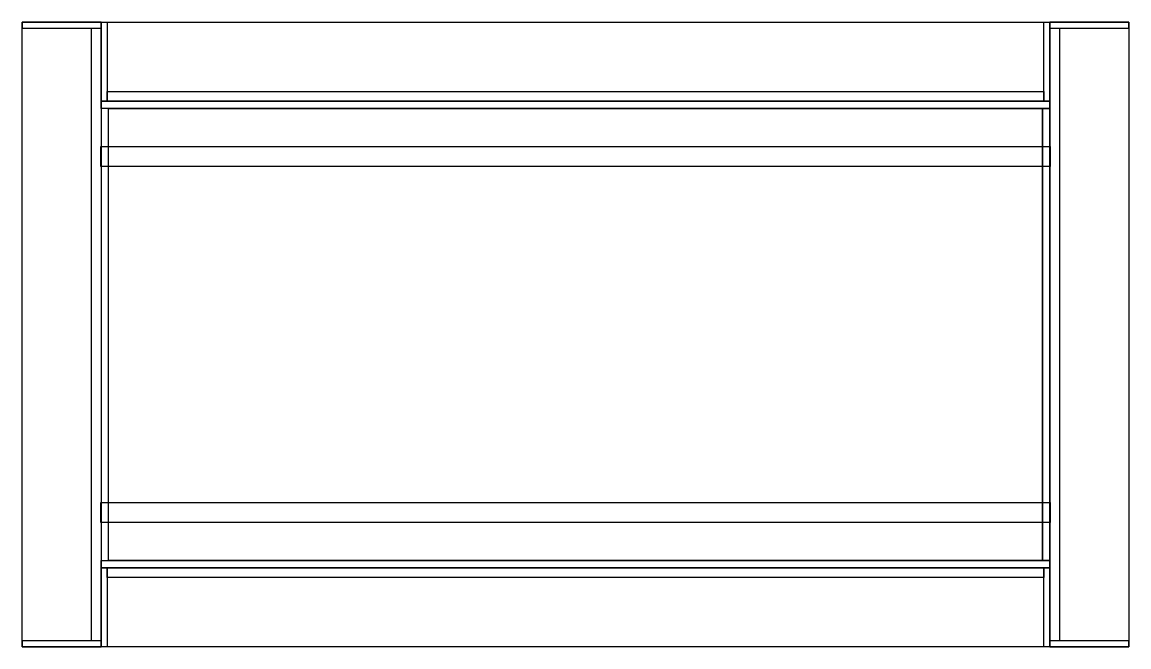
# Model space of a CAD drawing. Header units: millimetres. Extents: x -2408 to 21512, y -16072 to 7561.
# Drawn here: x 8874 to 11672, y -6741 to -5162 of the extents above; entities that cross this region are included whole.
import ezdxf

# ---------------------------------------------------------------- set-up
doc = ezdxf.new("R2010")
doc.units = ezdxf.units.MM

msp = doc.modelspace()

# ---------------------------------------------------------------- linework, layer by layer
for points in [[(8874.004, -5161.677), (9074.004, -5161.677), (9074.004, -6740.677), (8874.004, -6740.677), (8874.004, -5161.677)], [(9074.004, -5161.677), (8874.004, -5161.677), (8874.004, -5176.677), (9074.004, -5176.677), (9074.004, -5161.677)], [(9074.004, -5361.677), (9074.004, -5161.677), (11472.004, -5161.677), (11472.004, -5361.677), (9074.004, -5361.677)], [(9089.004, -5361.677), (9074.004, -5361.677), (9074.004, -5161.677), (9089.004, -5161.677), (9089.004, -5361.677)], [(11472.004, -5361.677), (11457.004, -5361.677), (11457.004, -5161.677), (11472.004, -5161.677), (11472.004, -5361.677)], [(11472.004, -5161.677), (11672.004, -5161.677), (11672.004, -6740.677), (11472.004, -6740.677), (11472.004, -5161.677)], [(11672.004, -5161.677), (11472.004, -5161.677), (11472.004, -5176.677), (11672.004, -5176.677), (11672.004, -5161.677)], [(9074.004, -6725.677), (9049.004, -6725.677), (9049.004, -5176.677), (9074.004, -5176.677), (9074.004, -6725.677)], [(11497.004, -6725.677), (11472.004, -6725.677), (11472.004, -5176.677), (11497.004, -5176.677), (11497.004, -6725.677)], [(11457.004, -5336.677), (11457.004, -5361.677), (9089.004, -5361.677), (9089.004, -5336.677), (11457.004, -5336.677)], [(9074.004, -5379.677), (9074.004, -5361.677), (11472.004, -5361.677), (11472.004, -5379.677), (9074.004, -5379.677)], [(9092.004, -5379.677), (9074.004, -5379.677), (9074.004, -6522.677), (9092.004, -6522.677), (9092.004, -5379.677)], [(9092.004, -5379.677), (11454.004, -5379.677), (11454.004, -6522.677), (9092.004, -6522.677), (9092.004, -5379.677)], [(11454.004, -5379.677), (11472.004, -5379.677), (11472.004, -6522.677), (11454.004, -6522.677), (11454.004, -5379.677)], [(9073.004, -5501.177), (9073.004, -5476.177), (11473.004, -5476.177), (11473.004, -5526.177), (9073.004, -5526.177), (9073.004, -5501.177)], [(9073.004, -6401.177), (9073.004, -6376.177), (11473.004, -6376.177), (11473.004, -6426.177), (9073.004, -6426.177), (9073.004, -6401.177)], [(9074.004, -6540.677), (9074.004, -6522.677), (11472.004, -6522.677), (11472.004, -6540.677), (9074.004, -6540.677)], [(9074.004, -6740.677), (9074.004, -6540.677), (11472.004, -6540.677), (11472.004, -6740.677), (9074.004, -6740.677)], [(9089.004, -6740.677), (9074.004, -6740.677), (9074.004, -6540.677), (9089.004, -6540.677), (9089.004, -6740.677)], [(11457.004, -6540.677), (11457.004, -6565.677), (9089.004, -6565.677), (9089.004, -6540.677), (11457.004, -6540.677)], [(11472.004, -6740.677), (11457.004, -6740.677), (11457.004, -6540.677), (11472.004, -6540.677), (11472.004, -6740.677)], [(9074.004, -6725.677), (8874.004, -6725.677), (8874.004, -6740.677), (9074.004, -6740.677), (9074.004, -6725.677)], [(11672.004, -6725.677), (11472.004, -6725.677), (11472.004, -6740.677), (11672.004, -6740.677), (11672.004, -6725.677)]]:
    msp.add_lwpolyline(points)
msp.add_lwpolyline([(9092.004, -5379.677), (11454.004, -5379.677), (11454.004, -6522.677), (9092.004, -6522.677)], close=True)

doc.saveas('drawing.dxf')
